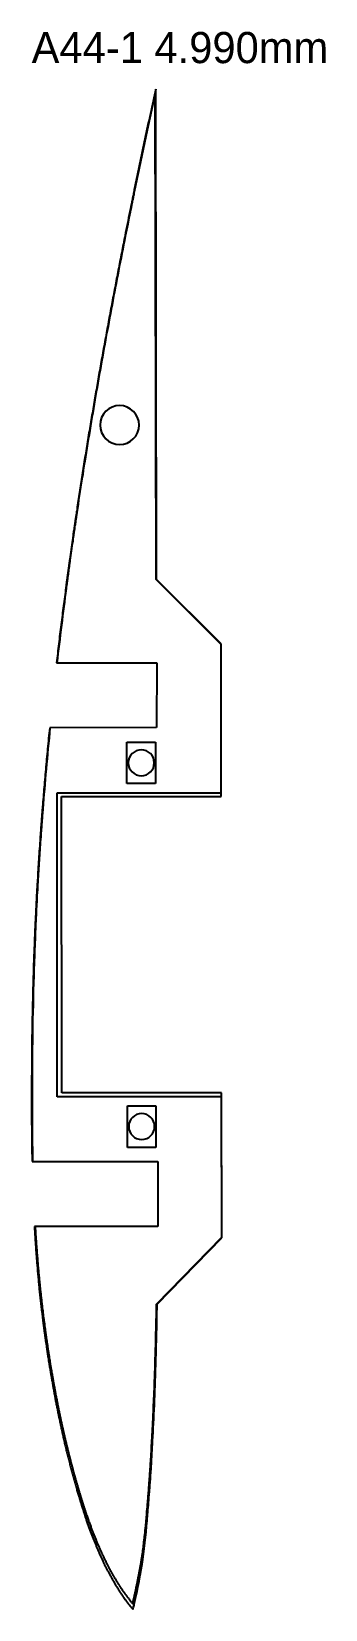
# Model space of a CAD drawing. Header units: millimetres. Extents: x 0 to 1220, y 0 to 2440.
# Drawn here: x 265.3 to 287.9, y 910 to 1031.5 of the extents above; entities that cross this region are included whole.
import ezdxf

# ---------------------------------------------------------------- set-up
doc = ezdxf.new("R2010")
doc.units = ezdxf.units.MM
for name, color, linetype in [('CUT', 1, 'Continuous'), ('LABELS_NONCUT', 3, 'Continuous'), ('SANDING_GUIDE_NONCUT', 5, 'Continuous')]:
    doc.layers.add(name, color=color, linetype=linetype)

msp = doc.modelspace()

# ---------------------------------------------------------------- texts
at = {"layer": 'LABELS_NONCUT'}
msp.add_text('A44-1 4.990mm', height=2.4, dxfattribs=at).set_placement((265.26, 1029.03))

# ---------------------------------------------------------------- linework, layer by layer
at = {"layer": 'CUT'}
for p, q in [((274.88, 989.28, 0), (274.82, 1027.03, 0)), ((279.84, 984.33, 0), (274.88, 989.28, 0)), ((279.85, 984.33, 0), (279.84, 984.33, 0)), ((279.86, 972.87, 0), (279.85, 984.33, 0)), ((267.18, 982.87, 0), (274.89, 982.88, 0)), ((274.89, 982.88, 0), (274.88, 977.88, 0)), ((274.88, 977.88, 0), (266.65, 977.87, 0)), ((272.6, 973.57, 0), (272.6, 976.77, 0)), ((272.6, 976.77, 0), (274.8, 976.77, 0)), ((274.8, 976.77, 0), (274.8, 973.57, 0)), ((274.8, 973.57, 0), (272.6, 973.57, 0)), ((267.22, 949.47, 0), (267.22, 972.87, 0)), ((267.22, 972.87, 0), (279.86, 972.87, 0)), ((279.88, 949.47, 0), (267.22, 949.47, 0)), ((272.63, 945.57, 0), (272.63, 948.77, 0)), ((272.63, 948.77, 0), (274.83, 948.77, 0)), ((274.83, 948.77, 0), (274.83, 945.57, 0)), ((279.89, 938.6, 0), (279.88, 949.47, 0)), ((274.83, 945.57, 0), (272.63, 945.57, 0)), ((265.3, 944.47, 0), (274.97, 944.48, 0)), ((274.97, 944.48, 0), (274.98, 939.48, 0)), ((274.98, 939.48, 0), (265.48, 939.47, 0)), ((274.92, 933.5, 0), (279.89, 938.6, 0))]:
    msp.add_line(p, q, dxfattribs=at)
msp.add_ellipse((272.15, 1001.14, 0), major_axis=(1.47, -0.3), ratio=0.999725, start_param=0, end_param=0, dxfattribs=at)
for points, knots in [([(274.82, 1027.03, 0), (274.54, 1025.78, 0), (274.12, 1023.84, 0), (273.64, 1021.55, 0), (273.36, 1020.24, 0), (273.23, 1019.6, 0), (273.14, 1019.16, 0), (273.09, 1018.91, 0), (272.99, 1018.42, 0), (272.92, 1018.06, 0), (272.74, 1017.2, 0), (272.62, 1016.58, 0), (272.4, 1015.51, 0), (272.23, 1014.61, 0), (271.96, 1013.27, 0), (271.71, 1011.94, 0), (271.46, 1010.64, 0), (271.21, 1009.29, 0), (270.96, 1007.93, 0), (270.71, 1006.56, 0), (270.47, 1005.21, 0), (270.24, 1003.9, 0), (270.02, 1002.61, 0), (269.79, 1001.25, 0), (269.56, 999.88, 0), (269.34, 998.51, 0), (269.12, 997.15, 0), (268.92, 995.84, 0), (268.79, 994.98, 0), (268.73, 994.53, 0), (268.72, 994.52, 0), (268.72, 994.51, 0), (268.72, 994.5, 0), (268.72, 994.48, 0), (268.71, 994.44, 0), (268.71, 994.39, 0), (268.7, 994.33, 0), (268.69, 994.26, 0), (268.67, 994.13, 0), (268.65, 994.01, 0), (268.63, 993.89, 0), (268.6, 993.71, 0), (268.57, 993.49, 0), (268.54, 993.25, 0), (268.51, 993.06, 0), (268.48, 992.88, 0), (268.45, 992.63, 0), (268.39, 992.2, 0), (268.3, 991.58, 0), (268.21, 990.96, 0), (268.15, 990.53, 0), (268.12, 990.28, 0), (268.09, 990.1, 0), (268.07, 989.92, 0), (268.03, 989.67, 0), (268.01, 989.46, 0), (267.98, 989.28, 0), (267.96, 989.16, 0), (267.95, 989.04, 0), (267.93, 988.92, 0), (267.92, 988.85, 0), (267.92, 988.79, 0), (267.91, 988.74, 0), (267.9, 988.71, 0), (267.9, 988.68, 0), (267.9, 988.67, 0), (267.9, 988.66, 0), (267.9, 988.66, 0), (267.9, 988.65, 0), (267.84, 988.18, 0), (267.72, 987.26, 0), (267.53, 985.81, 0), (267.35, 984.34, 0), (267.24, 983.35, 0), (267.18, 982.87, 0)], [0, 0, 0, 0, 0.088348, 0.132521, 0.154608, 0.176695, 0.176695, 0.185075, 0.193454, 0.210212, 0.210212, 0.251918, 0.251918, 0.282314, 0.312709, 0.343105, 0.3735, 0.403896, 0.434292, 0.464687, 0.495083, 0.525478, 0.555874, 0.58627, 0.616665, 0.647061, 0.677456, 0.707852, 0.738248, 0.738248, 0.738376, 0.738504, 0.73876, 0.739272, 0.740296, 0.74132, 0.742344, 0.744392, 0.74644, 0.750536, 0.752584, 0.754632, 0.762824, 0.766921, 0.771017, 0.775113, 0.779209, 0.787401, 0.803786, 0.82017, 0.828363, 0.832459, 0.836555, 0.840651, 0.844747, 0.852939, 0.854988, 0.857036, 0.861132, 0.86318, 0.865228, 0.866252, 0.867276, 0.8683, 0.868812, 0.869068, 0.869196, 0.869324, 0.869324, 0.869324, 0.901993, 0.934662, 0.967331, 1, 1, 1, 1]), ([(266.65, 977.87, 0), (266.59, 977.33, 0), (266.49, 976.25, 0), (266.34, 974.66, 0), (266.21, 973.1, 0), (266.13, 972.1, 0), (266.09, 971.58, 0), (266.09, 971.58, 0), (266.08, 971.57, 0), (266.08, 971.56, 0), (266.08, 971.53, 0), (266.08, 971.49, 0), (266.07, 971.44, 0), (266.07, 971.38, 0), (266.06, 971.3, 0), (266.05, 971.17, 0), (266.04, 971.04, 0), (266.03, 970.9, 0), (266.02, 970.71, 0), (266, 970.47, 0), (265.98, 970.21, 0), (265.97, 970.01, 0), (265.95, 969.81, 0), (265.93, 969.54, 0), (265.9, 969.06, 0), (265.85, 968.38, 0), (265.8, 967.56, 0), (265.75, 966.75, 0), (265.71, 966.08, 0), (265.68, 965.55, 0), (265.66, 965.29, 0), (265.63, 964.67, 0), (265.6, 964.09, 0), (265.57, 963.37, 0), (265.55, 963, 0), (265.53, 962.63, 0), (265.51, 962.14, 0), (265.49, 961.7, 0), (265.48, 961.33, 0), (265.47, 961.17, 0), (265.47, 961.04, 0), (265.46, 960.92, 0), (265.45, 960.7, 0), (265.44, 960.38, 0), (265.43, 960.06, 0), (265.42, 959.81, 0), (265.41, 959.62, 0), (265.41, 959.47, 0), (265.41, 959.35, 0), (265.4, 959.3, 0), (265.4, 959.27, 0), (265.4, 959.25, 0), (265.38, 958.47, 0), (265.34, 956.93, 0), (265.29, 954.72, 0), (265.27, 952.41, 0), (265.26, 950.89, 0), (265.26, 949.71, 0), (265.25, 948.77, 0), (265.26, 947.89, 0), (265.27, 946.45, 0), (265.28, 945.45, 0), (265.3, 944.47, 0)], [0, 0, 0, 0, 0.04775, 0.095499, 0.143249, 0.190999, 0.190999, 0.191372, 0.191372, 0.191745, 0.192491, 0.193983, 0.195475, 0.196968, 0.199952, 0.202936, 0.208905, 0.211889, 0.214874, 0.226811, 0.23278, 0.238749, 0.244717, 0.250686, 0.262623, 0.286498, 0.310373, 0.334248, 0.358123, 0.37006, 0.381998, 0.381998, 0.426436, 0.437546, 0.448655, 0.459765, 0.470875, 0.493094, 0.498649, 0.504203, 0.506981, 0.509758, 0.515313, 0.526423, 0.537532, 0.543087, 0.548642, 0.554197, 0.556974, 0.558363, 0.559057, 0.559751, 0.559751, 0.628372, 0.696993, 0.765614, 0.834235, 0.834235, 0.873274, 0.912314, 0.912314, 1, 1, 1, 1]), ([(265.48, 939.47, 0), (265.48, 939.4, 0), (265.49, 939.26, 0), (265.5, 939.04, 0), (265.52, 938.83, 0), (265.53, 938.62, 0), (265.54, 938.4, 0), (265.56, 938.19, 0), (265.57, 937.97, 0), (265.59, 937.76, 0), (265.6, 937.54, 0), (265.62, 937.32, 0), (265.63, 937.11, 0), (265.65, 936.89, 0), (265.67, 936.67, 0), (265.69, 936.45, 0), (265.71, 936.23, 0), (265.72, 936.09, 0), (265.73, 935.94, 0), (265.74, 935.79, 0), (265.77, 935.56, 0), (265.79, 935.33, 0), (265.81, 935.1, 0), (265.83, 934.87, 0), (265.85, 934.64, 0), (265.88, 934.41, 0), (265.9, 934.18, 0), (265.93, 933.96, 0), (265.95, 933.73, 0), (265.98, 933.5, 0), (266, 933.27, 0), (266.03, 933.04, 0), (266.06, 932.81, 0), (266.09, 932.59, 0), (266.1, 932.44, 0), (266.13, 932.26, 0), (266.15, 932.08, 0), (266.18, 931.81, 0), (266.22, 931.54, 0), (266.25, 931.31, 0), (266.28, 931.13, 0), (266.3, 930.95, 0), (266.33, 930.73, 0), (266.37, 930.46, 0), (266.4, 930.29, 0), (266.42, 930.14, 0), (266.44, 930.02, 0), (266.46, 929.84, 0), (266.49, 929.66, 0), (266.52, 929.48, 0), (266.55, 929.3, 0), (266.57, 929.13, 0), (266.6, 928.95, 0), (266.63, 928.77, 0), (266.66, 928.6, 0), (266.69, 928.42, 0), (266.72, 928.25, 0), (266.75, 928.08, 0), (266.78, 927.9, 0), (266.81, 927.73, 0), (266.84, 927.56, 0), (266.87, 927.39, 0), (266.9, 927.22, 0), (266.93, 927.05, 0), (266.96, 926.89, 0), (266.99, 926.72, 0), (267.02, 926.55, 0), (267.05, 926.39, 0), (267.08, 926.22, 0), (267.11, 926.06, 0), (267.14, 925.89, 0), (267.18, 925.73, 0), (267.21, 925.57, 0), (267.24, 925.41, 0), (267.27, 925.25, 0), (267.3, 925.09, 0), (267.34, 924.93, 0), (267.36, 924.82, 0), (267.37, 924.75, 0), (267.39, 924.69, 0), (267.41, 924.59, 0), (267.44, 924.45, 0), (267.47, 924.29, 0), (267.51, 924.12, 0), (267.54, 923.96, 0), (267.57, 923.81, 0), (267.6, 923.7, 0), (267.62, 923.58, 0), (267.66, 923.44, 0), (267.7, 923.26, 0), (267.74, 923.08, 0), (267.78, 922.9, 0), (267.82, 922.72, 0), (267.87, 922.54, 0), (267.91, 922.36, 0), (267.95, 922.18, 0), (268, 921.99, 0), (268.05, 921.81, 0), (268.09, 921.62, 0), (268.14, 921.44, 0), (268.19, 921.25, 0), (268.23, 921.07, 0), (268.28, 920.89, 0), (268.33, 920.7, 0), (268.38, 920.52, 0), (268.43, 920.34, 0), (268.47, 920.19, 0), (268.5, 920.07, 0), (268.54, 919.95, 0), (268.58, 919.8, 0), (268.63, 919.62, 0), (268.68, 919.45, 0), (268.73, 919.27, 0), (268.76, 919.16, 0), (268.79, 919.05, 0), (268.82, 918.95, 0), (268.86, 918.82, 0), (268.89, 918.72, 0), (268.92, 918.63, 0), (268.94, 918.55, 0), (268.96, 918.49, 0), (268.97, 918.47, 0), (268.97, 918.45, 0), (268.98, 918.43, 0), (268.98, 918.41, 0), (268.99, 918.39, 0), (269, 918.35, 0), (269.02, 918.29, 0), (269.04, 918.21, 0), (269.06, 918.16, 0), (269.08, 918.11, 0), (269.09, 918.08, 0), (269.09, 918.06, 0), (269.09, 918.05, 0), (269.1, 918.03, 0), (269.11, 918.01, 0), (269.11, 918, 0), (269.11, 917.99, 0), (269.12, 917.98, 0), (269.12, 917.98, 0), (269.12, 917.97, 0), (269.12, 917.97, 0), (269.12, 917.96, 0), (269.13, 917.95, 0), (269.14, 917.89, 0), (269.18, 917.79, 0), (269.21, 917.68, 0), (269.23, 917.61, 0), (269.25, 917.57, 0), (269.25, 917.55, 0), (269.26, 917.53, 0), (269.27, 917.51, 0), (269.27, 917.49, 0), (269.28, 917.47, 0), (269.28, 917.46, 0), (269.29, 917.44, 0), (269.3, 917.42, 0), (269.3, 917.4, 0), (269.31, 917.37, 0), (269.31, 917.36, 0), (269.32, 917.34, 0), (269.32, 917.33, 0), (269.33, 917.32, 0), (269.33, 917.31, 0), (269.33, 917.3, 0), (269.34, 917.29, 0), (269.34, 917.27, 0), (269.35, 917.25, 0), (269.35, 917.24, 0), (269.35, 917.24, 0), (269.35, 917.24, 0), (269.36, 917.23, 0), (269.36, 917.22, 0), (269.36, 917.21, 0), (269.37, 917.2, 0), (269.37, 917.19, 0), (269.37, 917.19, 0), (269.37, 917.18, 0), (269.37, 917.18, 0), (269.37, 917.17, 0), (269.37, 917.17, 0), (269.38, 917.17, 0), (269.38, 917.16, 0), (269.38, 917.16, 0), (269.38, 917.15, 0), (269.38, 917.15, 0), (269.38, 917.15, 0), (269.38, 917.14, 0), (269.38, 917.14, 0), (269.38, 917.14, 0), (269.38, 917.14, 0), (269.39, 917.14, 0), (269.39, 917.14, 0), (269.39, 917.14, 0), (269.39, 917.14, 0), (269.39, 917.13, 0), (269.39, 917.13, 0), (269.39, 917.13, 0), (269.39, 917.13, 0), (269.39, 917.13, 0), (269.39, 917.13, 0), (269.39, 917.13, 0), (269.39, 917.13, 0), (269.39, 917.13, 0), (269.39, 917.13, 0), (269.39, 917.13, 0), (269.4, 917.09, 0), (269.43, 917.01, 0), (269.44, 916.96, 0), (269.48, 916.85, 0), (269.53, 916.71, 0), (269.6, 916.52, 0), (269.7, 916.24, 0), (269.8, 915.97, 0), (269.88, 915.75, 0), (269.95, 915.58, 0), (270.02, 915.41, 0), (270.1, 915.21, 0), (270.19, 914.97, 0), (270.29, 914.74, 0), (270.38, 914.52, 0), (270.47, 914.31, 0), (270.57, 914.1, 0), (270.66, 913.9, 0), (270.75, 913.71, 0), (270.83, 913.53, 0), (270.92, 913.35, 0), (270.98, 913.24, 0), (271.02, 913.14, 0), (271.06, 913.07, 0), (271.11, 912.97, 0), (271.17, 912.86, 0), (271.22, 912.76, 0), (271.27, 912.67, 0), (271.33, 912.57, 0), (271.38, 912.48, 0), (271.41, 912.41, 0), (271.45, 912.35, 0), (271.49, 912.28, 0), (271.55, 912.17, 0), (271.61, 912.07, 0), (271.67, 911.97, 0), (271.72, 911.88, 0), (271.78, 911.78, 0), (271.84, 911.69, 0), (271.9, 911.6, 0), (271.95, 911.51, 0), (272.01, 911.42, 0), (272.06, 911.33, 0), (272.12, 911.25, 0), (272.18, 911.16, 0), (272.23, 911.08, 0), (272.29, 911, 0), (272.33, 910.94, 0), (272.38, 910.87, 0), (272.45, 910.77, 0), (272.58, 910.59, 0), (272.74, 910.39, 0), (272.85, 910.25, 0), (272.96, 910.12, 0), (273.01, 910.06, 0), (273.06, 910, 0)], [0, 0, 0, 0, 0.007042, 0.014084, 0.021126, 0.028168, 0.03521, 0.042252, 0.049294, 0.056336, 0.063378, 0.07042, 0.077462, 0.084504, 0.091546, 0.098588, 0.10563, 0.112672, 0.112672, 0.120018, 0.127363, 0.134708, 0.142053, 0.149398, 0.156744, 0.164089, 0.171434, 0.178779, 0.186124, 0.19347, 0.200815, 0.20816, 0.215505, 0.222851, 0.230196, 0.230196, 0.238503, 0.24681, 0.255117, 0.263424, 0.267577, 0.271731, 0.280038, 0.288345, 0.296652, 0.296652, 0.302358, 0.308064, 0.31377, 0.319476, 0.325182, 0.330888, 0.336594, 0.3423, 0.348006, 0.353712, 0.359418, 0.365124, 0.37083, 0.376536, 0.382242, 0.387948, 0.393654, 0.39936, 0.405066, 0.410772, 0.416478, 0.422184, 0.42789, 0.433596, 0.439302, 0.445008, 0.450714, 0.45642, 0.462126, 0.467832, 0.473538, 0.479244, 0.479244, 0.482127, 0.485009, 0.490773, 0.496538, 0.502302, 0.508067, 0.513831, 0.516713, 0.519596, 0.52536, 0.531125, 0.536889, 0.542653, 0.548418, 0.554182, 0.559947, 0.565711, 0.571476, 0.57724, 0.583005, 0.588769, 0.594534, 0.600298, 0.606063, 0.611827, 0.617592, 0.623356, 0.62912, 0.632003, 0.634885, 0.640649, 0.646414, 0.652178, 0.657943, 0.663707, 0.663707, 0.668811, 0.673914, 0.676466, 0.679018, 0.684121, 0.684759, 0.685397, 0.686035, 0.686673, 0.687311, 0.687949, 0.689225, 0.691777, 0.694328, 0.69688, 0.698156, 0.699432, 0.699751, 0.70007, 0.700708, 0.701984, 0.702303, 0.702462, 0.702622, 0.702941, 0.7031, 0.70326, 0.703579, 0.703898, 0.704536, 0.709639, 0.714743, 0.717294, 0.717932, 0.71857, 0.719846, 0.720484, 0.721122, 0.72176, 0.722398, 0.723036, 0.723674, 0.72495, 0.725588, 0.726226, 0.726864, 0.727502, 0.727821, 0.72798, 0.728139, 0.728777, 0.730053, 0.730691, 0.730771, 0.730851, 0.73101, 0.73117, 0.731329, 0.731967, 0.732605, 0.732765, 0.732924, 0.733243, 0.733323, 0.733403, 0.733562, 0.733721, 0.733881, 0.73404, 0.7342, 0.734519, 0.734599, 0.734639, 0.734658, 0.734678, 0.734758, 0.734838, 0.734997, 0.735007, 0.735017, 0.735037, 0.735077, 0.735117, 0.735122, 0.735127, 0.735132, 0.735137, 0.735147, 0.735152, 0.735157, 0.735157, 0.735157, 0.74026, 0.742812, 0.745364, 0.745364, 0.751836, 0.758309, 0.764781, 0.771254, 0.77449, 0.777726, 0.784199, 0.790671, 0.797144, 0.803616, 0.810089, 0.816561, 0.823034, 0.829506, 0.835979, 0.842451, 0.848924, 0.848924, 0.853125, 0.857326, 0.861527, 0.865728, 0.869929, 0.87413, 0.878331, 0.882532, 0.882532, 0.887508, 0.892484, 0.89746, 0.902436, 0.907412, 0.912389, 0.917365, 0.922341, 0.927317, 0.932293, 0.937269, 0.942245, 0.947221, 0.952197, 0.957173, 0.962149, 0.962149, 0.970051, 0.977954, 0.985856, 0.993759, 0.993759, 1, 1, 1, 1]), ([(273.06, 910, 0), (273.07, 910.05, 0), (273.09, 910.11, 0), (273.13, 910.28, 0), (273.15, 910.39, 0), (273.39, 911.41, 0), (273.69, 912.94, 0), (273.98, 914.96, 0), (274.09, 916.11, 0), (274.22, 917.74, 0), (274.28, 918.42, 0), (274.34, 919.24, 0), (274.37, 919.64, 0), (274.4, 920.02, 0), (274.43, 920.46, 0), (274.46, 920.89, 0), (274.5, 921.65, 0), (274.58, 923.05, 0), (274.7, 925.32, 0), (274.77, 927.35, 0), (274.81, 928.59, 0), (274.82, 928.92, 0), (274.84, 929.8, 0), (274.86, 930.46, 0), (274.89, 931.77, 0), (274.91, 932.67, 0), (274.92, 933.5, 0)], [0, 0, 0, 0, 0.011363, 0.011363, 0.029779, 0.029779, 0.163726, 0.163726, 0.328122, 0.328122, 0.388007, 0.402978, 0.417949, 0.43292, 0.447891, 0.477833, 0.507776, 0.56766, 0.687429, 0.807198, 0.807198, 0.832433, 0.84505, 0.908135, 0.908135, 1, 1, 1, 1])]:
    msp.add_open_spline(points, degree=3, knots=knots, dxfattribs=at)
at = {"layer": 'SANDING_GUIDE_NONCUT'}
for points in [[(274.78, 1026.71), (274.57, 1025.78), (274.37, 1024.83), (274.16, 1023.86), (273.95, 1022.89), (273.85, 1022.41), (273.74, 1021.92), (273.64, 1021.43), (273.54, 1020.94), (273.49, 1020.7), (273.44, 1020.46), (273.39, 1020.22), (273.34, 1019.97), (273.29, 1019.73), (273.24, 1019.49), (273.19, 1019.25), (273.14, 1019.01), (273.12, 1018.92), (273.1, 1018.83), (273.08, 1018.74), (273.07, 1018.65), (273.05, 1018.56), (273.03, 1018.47), (273.01, 1018.38), (272.99, 1018.29), (272.95, 1018.1), (272.92, 1017.92), (272.88, 1017.74), (272.84, 1017.56), (272.75, 1017.1), (272.66, 1016.64), (272.57, 1016.18), (272.47, 1015.72), (272.41, 1015.38), (272.34, 1015.05), (272.27, 1014.71), (272.21, 1014.38), (272.14, 1014.04), (272.08, 1013.71), (272.01, 1013.38), (271.95, 1013.05), (271.89, 1012.72), (271.82, 1012.39), (271.76, 1012.06), (271.7, 1011.73), (271.63, 1011.41), (271.57, 1011.08), (271.51, 1010.75), (271.45, 1010.42), (271.39, 1010.09), (271.32, 1009.76), (271.26, 1009.43), (271.2, 1009.09), (271.14, 1008.75), (271.08, 1008.41), (271.01, 1008.08), (270.95, 1007.74), (270.89, 1007.4), (270.83, 1007.06), (270.77, 1006.72), (270.71, 1006.39), (270.65, 1006.05), (270.59, 1005.71), (270.53, 1005.38), (270.47, 1005.05), (270.41, 1004.72), (270.35, 1004.39), (270.3, 1004.07), (270.24, 1003.74), (270.18, 1003.42), (270.13, 1003.1), (270.07, 1002.77), (270.02, 1002.44), (269.96, 1002.11), (269.9, 1001.78), (269.85, 1001.44), (269.79, 1001.1), (269.74, 1000.76), (269.68, 1000.42), (269.62, 1000.08), (269.57, 999.74), (269.51, 999.4), (269.46, 999.06), (269.4, 998.72), (269.35, 998.38), (269.29, 998.04), (269.24, 997.71), (269.19, 997.37), (269.13, 997.04), (269.08, 996.71), (269.03, 996.38), (268.98, 996.06), (268.93, 995.73), (268.88, 995.41), (268.83, 995.08), (268.79, 994.76), (268.74, 994.43), (268.74, 994.42), (268.74, 994.42), (268.73, 994.42), (268.73, 994.42), (268.73, 994.42), (268.73, 994.42), (268.73, 994.42), (268.73, 994.41), (268.73, 994.41), (268.73, 994.41), (268.73, 994.41), (268.73, 994.4), (268.73, 994.4), (268.73, 994.39), (268.73, 994.39), (268.73, 994.38), (268.73, 994.37), (268.73, 994.36), (268.72, 994.35), (268.72, 994.34), (268.72, 994.32), (268.72, 994.31), (268.72, 994.3), (268.72, 994.29), (268.71, 994.28), (268.71, 994.27), (268.71, 994.26), (268.71, 994.25), (268.71, 994.22), (268.7, 994.2), (268.7, 994.18), (268.7, 994.16), (268.69, 994.13), (268.69, 994.11), (268.69, 994.09), (268.68, 994.07), (268.68, 994.02), (268.67, 993.98), (268.66, 993.93), (268.66, 993.88), (268.65, 993.86), (268.65, 993.84), (268.65, 993.82), (268.64, 993.79), (268.64, 993.77), (268.64, 993.75), (268.63, 993.73), (268.63, 993.7), (268.62, 993.61), (268.6, 993.52), (268.59, 993.43), (268.57, 993.34), (268.57, 993.29), (268.56, 993.25), (268.55, 993.2), (268.55, 993.15), (268.54, 993.11), (268.53, 993.06), (268.53, 993.02), (268.52, 992.97), (268.51, 992.93), (268.51, 992.88), (268.5, 992.83), (268.49, 992.79), (268.49, 992.74), (268.48, 992.7), (268.48, 992.65), (268.47, 992.6), (268.46, 992.51), (268.44, 992.42), (268.43, 992.33), (268.42, 992.23), (268.39, 992.05), (268.36, 991.87), (268.34, 991.68), (268.31, 991.5), (268.28, 991.31), (268.26, 991.13), (268.23, 990.94), (268.21, 990.76), (268.2, 990.67), (268.18, 990.58), (268.17, 990.49), (268.16, 990.39), (268.15, 990.35), (268.14, 990.3), (268.14, 990.26), (268.13, 990.21), (268.13, 990.17), (268.12, 990.12), (268.11, 990.07), (268.11, 990.03), (268.1, 989.98), (268.09, 989.94), (268.09, 989.89), (268.08, 989.85), (268.08, 989.8), (268.07, 989.76), (268.06, 989.71), (268.06, 989.67), (268.05, 989.57), (268.03, 989.48), (268.02, 989.39), (268.01, 989.3), (268.01, 989.28), (268, 989.26), (268, 989.24), (268, 989.21), (267.99, 989.19), (267.99, 989.17), (267.99, 989.15), (267.99, 989.12), (267.98, 989.08), (267.97, 989.04), (267.97, 988.99), (267.96, 988.95), (267.96, 988.92), (267.96, 988.9), (267.95, 988.88), (267.95, 988.86), (267.95, 988.83), (267.94, 988.81), (267.94, 988.79), (267.94, 988.77), (267.94, 988.76), (267.93, 988.75), (267.93, 988.73), (267.93, 988.72), (267.93, 988.71), (267.93, 988.7), (267.93, 988.69), (267.93, 988.68), (267.92, 988.67), (267.92, 988.66), (267.92, 988.65), (267.92, 988.63), (267.92, 988.63), (267.92, 988.62), (267.92, 988.62), (267.92, 988.61), (267.92, 988.61), (267.92, 988.61), (267.92, 988.6), (267.92, 988.6), (267.92, 988.6), (267.92, 988.6), (267.92, 988.6), (267.92, 988.6), (267.91, 988.59), (267.91, 988.59), (267.91, 988.59), (267.91, 988.59), (267.87, 988.24), (267.82, 987.89), (267.78, 987.55), (267.73, 987.2), (267.69, 986.84), (267.64, 986.48), (267.6, 986.12), (267.55, 985.76), (267.51, 985.4), (267.46, 985.03), (267.42, 984.67), (267.38, 984.3), (267.33, 983.94), (267.29, 983.58), (267.25, 983.22), (267.21, 982.87)], [(274.84, 989.28), (274.78, 1026.71)], [(273.5, 1000.87), (273.53, 1001.17), (273.5, 1001.46), (273.42, 1001.74), (273.28, 1001.99), (273.1, 1002.22), (272.88, 1002.4), (272.62, 1002.55), (272.33, 1002.64), (272.03, 1002.67), (271.74, 1002.64), (271.46, 1002.55), (271.2, 1002.42), (270.98, 1002.24), (270.79, 1002.01), (270.65, 1001.76), (270.56, 1001.47), (270.53, 1001.16), (270.56, 1000.87), (270.65, 1000.59), (270.78, 1000.34), (270.96, 1000.11), (271.18, 999.93), (271.44, 999.79), (271.73, 999.7), (272.03, 999.67), (272.33, 999.7), (272.61, 999.78), (272.86, 999.92), (273.08, 1000.1), (273.27, 1000.32), (273.41, 1000.58), (273.5, 1000.87)], [(279.8, 984.33), (274.84, 989.28)], [(279.85, 984.33), (279.8, 984.33)], [(279.86, 972.58), (279.85, 984.33)], [(267.21, 982.87), (274.89, 982.88)], [(274.89, 982.88), (274.88, 977.88)], [(266.67, 977.87), (266.63, 977.47), (266.6, 977.07), (266.56, 976.67), (266.52, 976.27), (266.48, 975.87), (266.45, 975.48), (266.41, 975.09), (266.37, 974.69), (266.34, 974.3), (266.31, 973.92), (266.27, 973.53), (266.24, 973.15), (266.21, 972.77), (266.18, 972.39), (266.15, 972.02), (266.12, 971.64), (266.12, 971.63), (266.12, 971.63), (266.12, 971.63), (266.12, 971.62), (266.12, 971.62), (266.12, 971.62), (266.12, 971.61), (266.12, 971.61), (266.12, 971.61), (266.12, 971.6), (266.12, 971.59), (266.11, 971.59), (266.11, 971.58), (266.11, 971.56), (266.11, 971.55), (266.11, 971.54), (266.11, 971.53), (266.11, 971.52), (266.11, 971.5), (266.11, 971.49), (266.11, 971.48), (266.11, 971.47), (266.1, 971.46), (266.1, 971.44), (266.1, 971.42), (266.1, 971.4), (266.1, 971.37), (266.1, 971.35), (266.09, 971.32), (266.09, 971.3), (266.09, 971.27), (266.09, 971.25), (266.08, 971.2), (266.08, 971.15), (266.08, 971.1), (266.07, 971.05), (266.07, 971.03), (266.07, 971.01), (266.07, 970.98), (266.07, 970.96), (266.06, 970.93), (266.06, 970.91), (266.06, 970.88), (266.06, 970.86), (266.05, 970.76), (266.04, 970.66), (266.04, 970.56), (266.03, 970.46), (266.03, 970.41), (266.02, 970.36), (266.02, 970.31), (266.01, 970.27), (266.01, 970.22), (266.01, 970.17), (266, 970.12), (266, 970.07), (266, 970.02), (265.99, 969.97), (265.99, 969.92), (265.99, 969.87), (265.98, 969.82), (265.98, 969.76), (265.97, 969.71), (265.97, 969.66), (265.96, 969.56), (265.96, 969.46), (265.95, 969.36), (265.94, 969.26), (265.93, 969.06), (265.91, 968.86), (265.9, 968.65), (265.89, 968.45), (265.87, 968.25), (265.86, 968.04), (265.85, 967.84), (265.83, 967.64), (265.82, 967.44), (265.81, 967.23), (265.8, 967.03), (265.78, 966.83), (265.77, 966.63), (265.76, 966.43), (265.75, 966.23), (265.74, 966.03), (265.73, 965.93), (265.72, 965.84), (265.72, 965.74), (265.71, 965.64), (265.71, 965.54), (265.7, 965.44), (265.7, 965.35), (265.69, 965.25), (265.67, 964.89), (265.65, 964.54), (265.64, 964.18), (265.62, 963.83), (265.61, 963.74), (265.61, 963.65), (265.61, 963.56), (265.6, 963.47), (265.6, 963.38), (265.59, 963.29), (265.59, 963.2), (265.59, 963.11), (265.58, 963.02), (265.58, 962.92), (265.57, 962.83), (265.57, 962.74), (265.56, 962.65), (265.56, 962.56), (265.56, 962.47), (265.55, 962.37), (265.54, 962.19), (265.54, 962), (265.53, 961.82), (265.52, 961.63), (265.52, 961.58), (265.52, 961.54), (265.52, 961.49), (265.51, 961.44), (265.51, 961.4), (265.51, 961.35), (265.51, 961.3), (265.51, 961.25), (265.51, 961.23), (265.51, 961.21), (265.5, 961.18), (265.5, 961.16), (265.5, 961.14), (265.5, 961.11), (265.5, 961.09), (265.5, 961.07), (265.5, 961.02), (265.5, 960.97), (265.49, 960.93), (265.49, 960.88), (265.49, 960.79), (265.49, 960.69), (265.48, 960.6), (265.48, 960.5), (265.48, 960.41), (265.47, 960.31), (265.47, 960.22), (265.47, 960.13), (265.46, 960.08), (265.46, 960.03), (265.46, 959.99), (265.46, 959.94), (265.46, 959.89), (265.46, 959.84), (265.45, 959.8), (265.45, 959.75), (265.45, 959.7), (265.45, 959.66), (265.45, 959.61), (265.45, 959.56), (265.45, 959.54), (265.45, 959.52), (265.44, 959.49), (265.44, 959.47), (265.44, 959.46), (265.44, 959.44), (265.44, 959.43), (265.44, 959.42), (265.44, 959.42), (265.44, 959.41), (265.44, 959.4), (265.44, 959.4), (265.44, 959.39), (265.44, 959.39), (265.44, 959.38), (265.44, 959.37), (265.42, 958.8), (265.41, 958.22), (265.39, 957.65), (265.38, 957.09), (265.37, 956.53), (265.35, 955.98), (265.34, 955.42), (265.34, 954.86), (265.33, 954.3), (265.32, 953.73), (265.31, 953.16), (265.31, 952.59), (265.3, 952.02), (265.3, 951.45), (265.3, 950.89), (265.3, 950.33), (265.3, 950), (265.3, 949.67), (265.29, 949.32), (265.3, 948.98), (265.3, 948.65), (265.3, 948.32), (265.3, 947.99), (265.3, 947.66), (265.31, 946.86), (265.31, 946.06), (265.33, 945.26), (265.34, 944.47)], [(274.88, 977.88), (266.67, 977.87)], [(273.7, 976.17), (273.5, 976.15), (273.32, 976.1), (273.15, 976), (273, 975.88), (272.88, 975.73), (272.78, 975.56), (272.72, 975.38), (272.7, 975.17), (272.72, 974.97), (272.78, 974.78), (272.88, 974.62), (273, 974.47), (273.15, 974.34), (273.32, 974.25), (273.5, 974.19), (273.7, 974.17), (273.91, 974.19), (274.09, 974.25), (274.26, 974.34), (274.41, 974.47), (274.53, 974.62), (274.63, 974.78), (274.68, 974.97), (274.7, 975.17), (274.68, 975.38), (274.63, 975.56), (274.53, 975.73), (274.41, 975.88), (274.26, 976), (274.09, 976.1), (273.91, 976.15), (273.7, 976.17)], [(267.56, 972.57), (279.86, 972.58)], [(267.58, 949.77), (267.56, 972.57)], [(279.88, 949.78), (267.58, 949.77)], [(279.89, 938.63), (279.88, 949.78)], [(273.73, 948.17), (273.53, 948.15), (273.34, 948.1), (273.17, 948), (273.02, 947.88), (272.9, 947.73), (272.81, 947.56), (272.75, 947.38), (272.73, 947.17), (272.75, 946.97), (272.81, 946.78), (272.9, 946.62), (273.02, 946.47), (273.17, 946.34), (273.34, 946.25), (273.53, 946.19), (273.73, 946.17), (273.93, 946.19), (274.12, 946.25), (274.29, 946.34), (274.43, 946.47), (274.56, 946.62), (274.65, 946.78), (274.71, 946.97), (274.73, 947.17), (274.71, 947.38), (274.65, 947.56), (274.56, 947.73), (274.43, 947.88), (274.29, 948), (274.12, 948.1), (273.93, 948.15), (273.73, 948.17)], [(265.34, 944.47), (274.97, 944.48)], [(274.97, 944.48), (274.98, 939.48)], [(274.98, 939.48), (265.53, 939.47)], [(265.53, 939.47), (265.53, 939.43), (265.54, 939.39), (265.54, 939.35), (265.54, 939.31), (265.54, 939.25), (265.55, 939.2), (265.55, 939.15), (265.55, 939.09), (265.56, 939.04), (265.56, 938.99), (265.56, 938.94), (265.57, 938.88), (265.57, 938.83), (265.57, 938.78), (265.58, 938.72), (265.58, 938.67), (265.58, 938.62), (265.59, 938.56), (265.59, 938.51), (265.59, 938.46), (265.6, 938.4), (265.6, 938.35), (265.61, 938.3), (265.61, 938.24), (265.61, 938.19), (265.62, 938.13), (265.62, 938.08), (265.62, 938.03), (265.63, 937.97), (265.63, 937.92), (265.64, 937.87), (265.64, 937.81), (265.64, 937.76), (265.65, 937.7), (265.65, 937.65), (265.66, 937.6), (265.66, 937.54), (265.66, 937.49), (265.67, 937.43), (265.67, 937.38), (265.68, 937.33), (265.68, 937.27), (265.68, 937.22), (265.69, 937.16), (265.69, 937.11), (265.7, 937.06), (265.7, 937), (265.71, 936.95), (265.71, 936.89), (265.71, 936.84), (265.72, 936.79), (265.72, 936.73), (265.73, 936.68), (265.73, 936.62), (265.74, 936.57), (265.74, 936.51), (265.75, 936.46), (265.75, 936.41), (265.76, 936.35), (265.76, 936.3), (265.77, 936.24), (265.77, 936.18), (265.78, 936.13), (265.78, 936.07), (265.79, 936.01), (265.79, 935.96), (265.8, 935.9), (265.8, 935.84), (265.81, 935.79), (265.81, 935.73), (265.82, 935.67), (265.82, 935.62), (265.83, 935.56), (265.83, 935.5), (265.84, 935.45), (265.84, 935.39), (265.85, 935.33), (265.86, 935.27), (265.86, 935.22), (265.87, 935.16), (265.87, 935.1), (265.88, 935.05), (265.88, 934.99), (265.89, 934.93), (265.9, 934.88), (265.9, 934.82), (265.91, 934.76), (265.91, 934.71), (265.92, 934.65), (265.93, 934.59), (265.93, 934.54), (265.94, 934.48), (265.94, 934.42), (265.95, 934.36), (265.96, 934.31), (265.96, 934.25), (265.97, 934.19), (265.97, 934.14), (265.98, 934.08), (265.99, 934.02), (265.99, 933.97), (266, 933.91), (266.01, 933.85), (266.01, 933.8), (266.02, 933.74), (266.02, 933.68), (266.03, 933.63), (266.04, 933.57), (266.04, 933.51), (266.05, 933.46), (266.06, 933.4), (266.06, 933.34), (266.07, 933.29), (266.08, 933.23), (266.08, 933.17), (266.09, 933.12), (266.1, 933.06), (266.11, 933), (266.11, 932.95), (266.12, 932.89), (266.13, 932.84), (266.13, 932.78), (266.14, 932.72), (266.15, 932.66), (266.16, 932.59), (266.16, 932.53), (266.17, 932.46), (266.18, 932.39), (266.19, 932.32), (266.2, 932.25), (266.21, 932.19), (266.22, 932.12), (266.23, 932.05), (266.24, 931.98), (266.24, 931.92), (266.25, 931.85), (266.26, 931.78), (266.27, 931.71), (266.28, 931.65), (266.29, 931.58), (266.29, 931.55), (266.3, 931.51), (266.3, 931.48), (266.31, 931.45), (266.31, 931.41), (266.32, 931.38), (266.32, 931.35), (266.33, 931.31), (266.34, 931.25), (266.35, 931.18), (266.35, 931.11), (266.36, 931.05), (266.37, 930.98), (266.38, 930.92), (266.39, 930.85), (266.4, 930.78), (266.41, 930.72), (266.42, 930.65), (266.43, 930.59), (266.44, 930.52), (266.45, 930.48), (266.45, 930.43), (266.46, 930.39), (266.47, 930.34), (266.47, 930.3), (266.48, 930.25), (266.49, 930.21), (266.49, 930.16), (266.5, 930.12), (266.51, 930.07), (266.51, 930.03), (266.52, 929.98), (266.53, 929.94), (266.53, 929.9), (266.54, 929.85), (266.55, 929.81), (266.56, 929.76), (266.56, 929.72), (266.57, 929.67), (266.58, 929.63), (266.58, 929.59), (266.59, 929.54), (266.6, 929.5), (266.6, 929.45), (266.61, 929.41), (266.62, 929.37), (266.62, 929.32), (266.63, 929.28), (266.64, 929.23), (266.65, 929.19), (266.65, 929.15), (266.66, 929.1), (266.67, 929.06), (266.67, 929.02), (266.68, 928.97), (266.69, 928.93), (266.7, 928.89), (266.7, 928.84), (266.71, 928.8), (266.72, 928.76), (266.72, 928.71), (266.73, 928.67), (266.74, 928.63), (266.75, 928.58), (266.75, 928.54), (266.76, 928.5), (266.77, 928.45), (266.78, 928.41), (266.78, 928.37), (266.79, 928.33), (266.8, 928.28), (266.8, 928.24), (266.81, 928.2), (266.82, 928.16), (266.83, 928.11), (266.83, 928.07), (266.84, 928.03), (266.85, 927.99), (266.86, 927.94), (266.86, 927.9), (266.87, 927.86), (266.88, 927.82), (266.89, 927.77), (266.89, 927.73), (266.9, 927.69), (266.91, 927.65), (266.92, 927.61), (266.92, 927.56), (266.93, 927.52), (266.94, 927.48), (266.95, 927.44), (266.95, 927.4), (266.96, 927.35), (266.97, 927.31), (266.98, 927.27), (266.98, 927.23), (266.99, 927.19), (267, 927.15), (267.01, 927.1), (267.01, 927.06), (267.02, 927.02), (267.03, 926.98), (267.04, 926.94), (267.04, 926.9), (267.05, 926.86), (267.06, 926.81), (267.07, 926.77), (267.08, 926.73), (267.08, 926.69), (267.09, 926.65), (267.1, 926.61), (267.11, 926.57), (267.11, 926.53), (267.12, 926.49), (267.13, 926.45), (267.14, 926.41), (267.15, 926.36), (267.15, 926.32), (267.16, 926.28), (267.17, 926.24), (267.18, 926.2), (267.19, 926.16), (267.19, 926.12), (267.2, 926.08), (267.21, 926.04), (267.22, 926), (267.22, 925.96), (267.23, 925.92), (267.24, 925.88), (267.25, 925.84), (267.26, 925.8), (267.26, 925.76), (267.27, 925.72), (267.28, 925.68), (267.29, 925.64), (267.3, 925.6), (267.3, 925.56), (267.31, 925.52), (267.32, 925.48), (267.33, 925.44), (267.34, 925.4), (267.34, 925.36), (267.35, 925.32), (267.36, 925.29), (267.37, 925.25), (267.38, 925.21), (267.38, 925.17), (267.39, 925.13), (267.4, 925.11), (267.4, 925.09), (267.41, 925.07), (267.41, 925.05), (267.41, 925.03), (267.42, 925.01), (267.42, 924.99), (267.43, 924.97), (267.43, 924.93), (267.44, 924.89), (267.45, 924.85), (267.46, 924.81), (267.47, 924.77), (267.48, 924.73), (267.48, 924.69), (267.49, 924.65), (267.5, 924.61), (267.51, 924.57), (267.52, 924.53), (267.53, 924.48), (267.54, 924.44), (267.55, 924.4), (267.56, 924.36), (267.57, 924.32), (267.57, 924.28), (267.58, 924.23), (267.59, 924.19), (267.6, 924.15), (267.61, 924.13), (267.61, 924.11), (267.62, 924.08), (267.62, 924.06), (267.63, 924.04), (267.63, 924.02), (267.64, 924), (267.64, 923.98), (267.65, 923.93), (267.66, 923.89), (267.67, 923.85), (267.68, 923.8), (267.69, 923.76), (267.7, 923.72), (267.71, 923.67), (267.72, 923.63), (267.73, 923.58), (267.74, 923.54), (267.75, 923.49), (267.76, 923.45), (267.77, 923.41), (267.78, 923.36), (267.79, 923.32), (267.8, 923.27), (267.81, 923.23), (267.82, 923.18), (267.83, 923.14), (267.84, 923.09), (267.85, 923.05), (267.86, 923), (267.88, 922.96), (267.89, 922.91), (267.9, 922.87), (267.91, 922.82), (267.92, 922.78), (267.93, 922.73), (267.94, 922.69), (267.95, 922.64), (267.96, 922.59), (267.97, 922.55), (267.99, 922.5), (268, 922.46), (268.01, 922.41), (268.02, 922.37), (268.03, 922.32), (268.04, 922.27), (268.05, 922.23), (268.06, 922.18), (268.08, 922.14), (268.09, 922.09), (268.1, 922.05), (268.11, 922), (268.12, 921.95), (268.13, 921.91), (268.15, 921.86), (268.16, 921.82), (268.17, 921.77), (268.18, 921.73), (268.19, 921.68), (268.2, 921.63), (268.22, 921.59), (268.23, 921.54), (268.24, 921.5), (268.25, 921.45), (268.26, 921.4), (268.28, 921.36), (268.29, 921.31), (268.3, 921.27), (268.31, 921.22), (268.32, 921.18), (268.34, 921.13), (268.35, 921.09), (268.36, 921.04), (268.37, 921), (268.38, 920.95), (268.4, 920.9), (268.41, 920.86), (268.42, 920.81), (268.43, 920.77), (268.44, 920.72), (268.46, 920.68), (268.47, 920.63), (268.48, 920.59), (268.49, 920.54), (268.5, 920.52), (268.51, 920.5), (268.51, 920.48), (268.52, 920.46), (268.52, 920.43), (268.53, 920.41), (268.54, 920.39), (268.54, 920.37), (268.56, 920.32), (268.57, 920.28), (268.58, 920.23), (268.59, 920.19), (268.61, 920.15), (268.62, 920.1), (268.63, 920.06), (268.64, 920.01), (268.65, 919.97), (268.67, 919.93), (268.68, 919.88), (268.69, 919.84), (268.7, 919.8), (268.72, 919.75), (268.73, 919.71), (268.74, 919.67), (268.75, 919.62), (268.77, 919.58), (268.78, 919.54), (268.79, 919.49), (268.8, 919.46), (268.81, 919.42), (268.82, 919.38), (268.84, 919.34), (268.85, 919.31), (268.86, 919.27), (268.87, 919.23), (268.88, 919.19), (268.89, 919.18), (268.89, 919.16), (268.9, 919.14), (268.9, 919.12), (268.91, 919.1), (268.91, 919.08), (268.92, 919.07), (268.92, 919.05), (268.93, 919.01), (268.95, 918.97), (268.96, 918.94), (268.97, 918.9), (268.97, 918.9), (268.97, 918.89), (268.97, 918.89), (268.97, 918.88), (268.97, 918.88), (268.98, 918.87), (268.98, 918.87), (268.98, 918.87), (268.98, 918.86), (268.98, 918.86), (268.98, 918.85), (268.98, 918.85), (268.99, 918.84), (268.99, 918.84), (268.99, 918.83), (268.99, 918.83), (268.99, 918.82), (268.99, 918.82), (268.99, 918.82), (269, 918.81), (269, 918.81), (269, 918.8), (269, 918.8), (269, 918.79), (269, 918.78), (269.01, 918.77), (269.01, 918.77), (269.01, 918.76), (269.02, 918.74), (269.02, 918.72), (269.03, 918.7), (269.03, 918.69), (269.04, 918.67), (269.04, 918.65), (269.05, 918.63), (269.06, 918.61), (269.06, 918.6), (269.07, 918.58), (269.07, 918.56), (269.08, 918.54), (269.08, 918.53), (269.08, 918.53), (269.09, 918.52), (269.09, 918.51), (269.09, 918.5), (269.09, 918.49), (269.1, 918.48), (269.1, 918.47), (269.1, 918.47), (269.1, 918.47), (269.1, 918.47), (269.1, 918.46), (269.1, 918.46), (269.1, 918.46), (269.1, 918.46), (269.1, 918.46), (269.11, 918.45), (269.11, 918.45), (269.11, 918.44), (269.11, 918.44), (269.11, 918.43), (269.11, 918.42), (269.12, 918.41), (269.12, 918.4), (269.12, 918.4), (269.12, 918.4), (269.12, 918.4), (269.12, 918.39), (269.12, 918.39), (269.12, 918.39), (269.12, 918.39), (269.12, 918.39), (269.12, 918.39), (269.13, 918.39), (269.13, 918.39), (269.13, 918.39), (269.13, 918.38), (269.13, 918.38), (269.13, 918.38), (269.13, 918.38), (269.13, 918.38), (269.13, 918.38), (269.13, 918.37), (269.13, 918.37), (269.13, 918.37), (269.13, 918.37), (269.13, 918.37), (269.13, 918.37), (269.13, 918.37), (269.13, 918.36), (269.13, 918.36), (269.13, 918.36), (269.13, 918.36), (269.14, 918.36), (269.14, 918.35), (269.14, 918.35), (269.14, 918.35), (269.14, 918.34), (269.14, 918.34), (269.14, 918.33), (269.15, 918.3), (269.16, 918.27), (269.17, 918.23), (269.19, 918.2), (269.2, 918.16), (269.21, 918.13), (269.22, 918.09), (269.23, 918.06), (269.23, 918.04), (269.24, 918.03), (269.24, 918.01), (269.25, 917.99), (269.25, 917.99), (269.25, 917.99), (269.25, 917.98), (269.25, 917.98), (269.26, 917.97), (269.26, 917.97), (269.26, 917.96), (269.26, 917.96), (269.26, 917.95), (269.26, 917.94), (269.27, 917.94), (269.27, 917.93), (269.27, 917.92), (269.27, 917.92), (269.27, 917.91), (269.28, 917.91), (269.28, 917.91), (269.28, 917.9), (269.28, 917.9), (269.28, 917.89), (269.28, 917.89), (269.28, 917.89), (269.28, 917.88), (269.29, 917.88), (269.29, 917.87), (269.29, 917.87), (269.29, 917.87), (269.29, 917.86), (269.29, 917.86), (269.29, 917.85), (269.3, 917.85), (269.3, 917.84), (269.3, 917.84), (269.3, 917.84), (269.3, 917.83), (269.3, 917.83), (269.3, 917.82), (269.31, 917.81), (269.31, 917.8), (269.31, 917.8), (269.31, 917.79), (269.32, 917.79), (269.32, 917.78), (269.32, 917.78), (269.32, 917.77), (269.32, 917.77), (269.32, 917.77), (269.32, 917.76), (269.32, 917.76), (269.33, 917.75), (269.33, 917.75), (269.33, 917.75), (269.33, 917.74), (269.33, 917.74), (269.33, 917.73), (269.33, 917.73), (269.33, 917.73), (269.33, 917.73), (269.34, 917.72), (269.34, 917.72), (269.34, 917.72), (269.34, 917.72), (269.34, 917.72), (269.34, 917.72), (269.34, 917.72), (269.34, 917.72), (269.34, 917.71), (269.34, 917.71), (269.34, 917.71), (269.34, 917.71), (269.34, 917.7), (269.34, 917.7), (269.35, 917.69), (269.35, 917.68), (269.35, 917.67), (269.35, 917.67), (269.36, 917.66), (269.36, 917.66), (269.36, 917.65), (269.36, 917.65), (269.36, 917.65), (269.36, 917.65), (269.36, 917.65), (269.36, 917.65), (269.36, 917.65), (269.36, 917.65), (269.36, 917.65), (269.36, 917.65), (269.36, 917.64), (269.36, 917.64), (269.36, 917.64), (269.36, 917.64), (269.36, 917.64), (269.36, 917.64), (269.36, 917.64), (269.36, 917.64), (269.36, 917.64), (269.36, 917.64), (269.36, 917.63), (269.36, 917.63), (269.37, 917.63), (269.37, 917.63), (269.37, 917.62), (269.37, 917.62), (269.37, 917.61), (269.37, 917.61), (269.37, 917.61), (269.38, 917.6), (269.38, 917.6), (269.38, 917.6), (269.38, 917.6), (269.38, 917.6), (269.38, 917.6), (269.38, 917.6), (269.38, 917.59), (269.38, 917.59), (269.38, 917.59), (269.38, 917.59), (269.38, 917.59), (269.38, 917.59), (269.38, 917.58), (269.38, 917.58), (269.38, 917.58), (269.38, 917.58), (269.38, 917.58), (269.38, 917.58), (269.38, 917.58), (269.38, 917.58), (269.38, 917.58), (269.38, 917.58), (269.38, 917.58), (269.38, 917.58), (269.38, 917.58), (269.38, 917.58), (269.38, 917.57), (269.38, 917.57), (269.38, 917.57), (269.38, 917.57), (269.39, 917.57), (269.39, 917.57), (269.39, 917.57), (269.39, 917.57), (269.39, 917.57), (269.39, 917.57), (269.39, 917.56), (269.39, 917.56), (269.39, 917.56), (269.39, 917.56), (269.39, 917.56), (269.39, 917.56), (269.39, 917.56), (269.39, 917.55), (269.39, 917.55), (269.39, 917.55), (269.39, 917.55), (269.39, 917.55), (269.39, 917.55), (269.39, 917.55), (269.39, 917.55), (269.39, 917.55), (269.39, 917.55), (269.39, 917.55), (269.39, 917.55), (269.39, 917.55), (269.39, 917.55), (269.39, 917.55), (269.39, 917.55), (269.39, 917.55), (269.39, 917.55), (269.39, 917.55), (269.39, 917.55), (269.39, 917.55), (269.39, 917.55), (269.39, 917.55), (269.39, 917.55), (269.39, 917.55), (269.39, 917.54), (269.39, 917.54), (269.39, 917.54), (269.39, 917.54), (269.39, 917.54), (269.39, 917.54), (269.39, 917.54), (269.39, 917.54), (269.39, 917.54), (269.39, 917.54), (269.39, 917.54), (269.39, 917.54), (269.39, 917.54), (269.39, 917.54), (269.39, 917.54), (269.39, 917.54), (269.39, 917.54), (269.39, 917.54), (269.4, 917.54), (269.4, 917.54), (269.4, 917.54), (269.4, 917.54), (269.4, 917.54), (269.4, 917.54), (269.4, 917.54), (269.4, 917.54), (269.4, 917.54), (269.4, 917.54), (269.4, 917.54), (269.4, 917.54), (269.4, 917.54), (269.4, 917.54), (269.4, 917.54), (269.4, 917.54), (269.4, 917.54), (269.4, 917.54), (269.4, 917.54), (269.4, 917.54), (269.4, 917.54), (269.4, 917.54), (269.4, 917.54), (269.4, 917.54), (269.4, 917.54), (269.4, 917.54), (269.4, 917.54), (269.4, 917.54), (269.4, 917.54), (269.4, 917.54), (269.4, 917.54), (269.4, 917.54), (269.4, 917.54), (269.4, 917.54), (269.41, 917.5), (269.42, 917.47), (269.43, 917.44), (269.44, 917.41), (269.44, 917.39), (269.45, 917.38), (269.45, 917.37), (269.46, 917.34), (269.47, 917.32), (269.48, 917.29), (269.49, 917.25), (269.5, 917.22), (269.53, 917.15), (269.55, 917.08), (269.58, 917), (269.6, 916.93), (269.63, 916.86), (269.65, 916.79), (269.68, 916.72), (269.71, 916.65), (269.73, 916.58), (269.76, 916.52), (269.78, 916.45), (269.81, 916.38), (269.83, 916.32), (269.85, 916.25), (269.88, 916.19), (269.9, 916.12), (269.92, 916.09), (269.93, 916.06), (269.94, 916.03), (269.95, 915.99), (269.97, 915.96), (269.98, 915.93), (269.99, 915.9), (270, 915.87), (270.03, 915.81), (270.05, 915.75), (270.07, 915.69), (270.1, 915.63), (270.12, 915.57), (270.15, 915.51), (270.17, 915.45), (270.19, 915.39), (270.22, 915.33), (270.24, 915.28), (270.26, 915.22), (270.29, 915.16), (270.31, 915.11), (270.33, 915.05), (270.36, 915), (270.38, 914.95), (270.4, 914.89), (270.43, 914.84), (270.45, 914.79), (270.47, 914.73), (270.5, 914.68), (270.52, 914.63), (270.54, 914.58), (270.56, 914.53), (270.59, 914.48), (270.61, 914.43), (270.63, 914.38), (270.65, 914.33), (270.68, 914.29), (270.7, 914.24), (270.72, 914.19), (270.74, 914.14), (270.76, 914.1), (270.79, 914.05), (270.81, 914.01), (270.83, 913.96), (270.85, 913.92), (270.87, 913.87), (270.89, 913.83), (270.91, 913.78), (270.94, 913.74), (270.96, 913.7), (270.98, 913.66), (271, 913.61), (271.01, 913.59), (271.03, 913.56), (271.04, 913.53), (271.05, 913.51), (271.07, 913.48), (271.08, 913.45), (271.09, 913.43), (271.11, 913.4), (271.12, 913.38), (271.13, 913.35), (271.15, 913.33), (271.16, 913.3), (271.17, 913.27), (271.19, 913.25), (271.2, 913.22), (271.21, 913.2), (271.23, 913.18), (271.24, 913.15), (271.25, 913.13), (271.27, 913.1), (271.28, 913.08), (271.29, 913.05), (271.31, 913.03), (271.32, 913.01), (271.33, 912.98), (271.34, 912.96), (271.36, 912.94), (271.37, 912.91), (271.38, 912.89), (271.4, 912.87), (271.41, 912.84), (271.42, 912.82), (271.44, 912.8), (271.45, 912.77), (271.47, 912.74), (271.48, 912.72), (271.49, 912.69), (271.51, 912.66), (271.52, 912.64), (271.54, 912.61), (271.55, 912.59), (271.57, 912.56), (271.58, 912.54), (271.6, 912.51), (271.61, 912.49), (271.63, 912.46), (271.64, 912.44), (271.65, 912.41), (271.67, 912.39), (271.68, 912.37), (271.7, 912.34), (271.71, 912.32), (271.73, 912.29), (271.74, 912.27), (271.76, 912.25), (271.77, 912.22), (271.78, 912.2), (271.8, 912.18), (271.81, 912.15), (271.83, 912.13), (271.84, 912.11), (271.85, 912.09), (271.87, 912.06), (271.88, 912.04), (271.9, 912.02), (271.91, 912), (271.92, 911.97), (271.94, 911.95), (271.95, 911.93), (271.97, 911.91), (271.98, 911.89), (271.99, 911.86), (272.01, 911.84), (272.02, 911.82), (272.04, 911.8), (272.05, 911.78), (272.06, 911.76), (272.08, 911.74), (272.09, 911.71), (272.11, 911.69), (272.12, 911.67), (272.13, 911.65), (272.15, 911.63), (272.16, 911.61), (272.18, 911.59), (272.19, 911.57), (272.2, 911.55), (272.22, 911.52), (272.23, 911.5), (272.24, 911.48), (272.26, 911.46), (272.27, 911.44), (272.29, 911.42), (272.3, 911.4), (272.31, 911.38), (272.33, 911.36), (272.35, 911.33), (272.38, 911.29), (272.4, 911.25), (272.43, 911.21), (272.46, 911.17), (272.5, 911.13), (272.53, 911.08), (272.56, 911.04), (272.6, 910.99), (272.64, 910.94), (272.68, 910.89), (272.72, 910.84), (272.76, 910.78), (272.8, 910.73), (272.85, 910.68), (272.89, 910.62), (272.92, 910.58), (272.96, 910.54), (273, 910.49), (273.03, 910.45)], [(274.87, 933.5), (279.87, 938.63)], [(279.87, 938.63), (279.89, 938.63)], [(273.03, 910.45), (273.04, 910.46), (273.04, 910.47), (273.04, 910.49), (273.05, 910.5), (273.05, 910.51), (273.05, 910.53), (273.06, 910.54), (273.06, 910.56), (273.06, 910.57), (273.07, 910.59), (273.07, 910.6), (273.08, 910.62), (273.08, 910.62), (273.08, 910.62), (273.08, 910.62), (273.08, 910.62), (273.08, 910.63), (273.08, 910.64), (273.08, 910.64), (273.08, 910.65), (273.09, 910.67), (273.1, 910.69), (273.1, 910.72), (273.11, 910.74), (273.11, 910.77), (273.12, 910.79), (273.13, 910.82), (273.13, 910.85), (273.14, 910.87), (273.15, 910.9), (273.15, 910.93), (273.16, 910.96), (273.16, 910.96), (273.16, 910.96), (273.16, 910.96), (273.16, 910.96), (273.17, 910.99), (273.17, 911.03), (273.18, 911.07), (273.19, 911.1), (273.2, 911.14), (273.21, 911.18), (273.22, 911.22), (273.23, 911.27), (273.24, 911.31), (273.25, 911.36), (273.26, 911.41), (273.27, 911.46), (273.28, 911.52), (273.3, 911.58), (273.31, 911.65), (273.32, 911.71), (273.34, 911.77), (273.35, 911.84), (273.36, 911.9), (273.38, 911.97), (273.39, 912.02), (273.4, 912.08), (273.41, 912.13), (273.42, 912.19), (273.43, 912.24), (273.44, 912.29), (273.45, 912.35), (273.46, 912.4), (273.47, 912.45), (273.48, 912.5), (273.49, 912.55), (273.5, 912.61), (273.51, 912.65), (273.52, 912.7), (273.53, 912.75), (273.54, 912.8), (273.55, 912.84), (273.56, 912.89), (273.57, 912.94), (273.57, 912.98), (273.58, 913.03), (273.59, 913.07), (273.6, 913.12), (273.61, 913.16), (273.62, 913.21), (273.62, 913.25), (273.63, 913.3), (273.64, 913.34), (273.65, 913.39), (273.66, 913.43), (273.66, 913.47), (273.67, 913.52), (273.68, 913.56), (273.69, 913.6), (273.69, 913.65), (273.7, 913.69), (273.71, 913.73), (273.71, 913.77), (273.72, 913.81), (273.73, 913.85), (273.73, 913.89), (273.74, 913.93), (273.75, 913.97), (273.75, 914.01), (273.76, 914.04), (273.76, 914.08), (273.77, 914.12), (273.78, 914.16), (273.78, 914.18), (273.78, 914.21), (273.79, 914.24), (273.79, 914.27), (273.79, 914.27), (273.79, 914.27), (273.79, 914.27), (273.79, 914.27), (273.81, 914.4), (273.83, 914.53), (273.85, 914.66), (273.86, 914.79), (273.88, 914.93), (273.9, 915.07), (273.91, 915.21), (273.93, 915.35), (273.95, 915.48), (273.96, 915.62), (273.98, 915.76), (273.99, 915.91), (274, 916), (274.01, 916.09), (274.02, 916.18), (274.03, 916.27), (274.04, 916.41), (274.05, 916.55), (274.07, 916.69), (274.08, 916.84), (274.09, 916.98), (274.11, 917.13), (274.12, 917.28), (274.13, 917.43), (274.14, 917.5), (274.14, 917.57), (274.15, 917.64), (274.16, 917.71), (274.16, 917.71), (274.16, 917.71), (274.16, 917.71), (274.16, 917.71), (274.16, 917.77), (274.17, 917.82), (274.17, 917.88), (274.17, 917.94), (274.18, 918), (274.18, 918.06), (274.19, 918.13), (274.2, 918.19), (274.2, 918.26), (274.21, 918.32), (274.21, 918.39), (274.22, 918.46), (274.22, 918.53), (274.23, 918.6), (274.23, 918.67), (274.24, 918.74), (274.25, 918.82), (274.25, 918.89), (274.26, 918.97), (274.26, 919.04), (274.27, 919.09), (274.27, 919.13), (274.27, 919.18), (274.28, 919.22), (274.28, 919.29), (274.29, 919.36), (274.29, 919.43), (274.3, 919.49), (274.3, 919.53), (274.3, 919.56), (274.31, 919.6), (274.31, 919.63), (274.31, 919.71), (274.32, 919.79), (274.33, 919.86), (274.33, 919.94), (274.33, 919.96), (274.33, 919.98), (274.34, 920.01), (274.34, 920.03), (274.34, 920.09), (274.35, 920.15), (274.35, 920.21), (274.35, 920.27), (274.36, 920.3), (274.36, 920.33), (274.36, 920.37), (274.36, 920.4), (274.37, 920.49), (274.38, 920.57), (274.38, 920.65), (274.39, 920.73), (274.39, 920.77), (274.39, 920.82), (274.39, 920.86), (274.4, 920.9), (274.4, 920.94), (274.4, 920.98), (274.41, 921.03), (274.41, 921.07), (274.41, 921.11), (274.41, 921.15), (274.42, 921.19), (274.42, 921.23), (274.42, 921.24), (274.42, 921.25), (274.42, 921.27), (274.42, 921.28), (274.43, 921.34), (274.43, 921.41), (274.43, 921.47), (274.44, 921.54), (274.44, 921.61), (274.45, 921.68), (274.45, 921.75), (274.45, 921.82), (274.45, 921.82), (274.46, 921.83), (274.46, 921.83), (274.46, 921.84), (274.47, 922), (274.48, 922.17), (274.49, 922.34), (274.49, 922.51), (274.5, 922.64), (274.51, 922.77), (274.52, 922.9), (274.52, 923.04), (274.53, 923.18), (274.54, 923.33), (274.55, 923.48), (274.56, 923.63), (274.56, 923.79), (274.57, 923.95), (274.58, 924.11), (274.59, 924.28), (274.6, 924.45), (274.61, 924.64), (274.61, 924.82), (274.62, 925), (274.63, 925.18), (274.64, 925.36), (274.65, 925.54), (274.65, 925.72), (274.67, 925.97), (274.68, 926.22), (274.69, 926.48), (274.7, 926.73), (274.71, 927.01), (274.72, 927.29), (274.73, 927.57), (274.74, 927.85), (274.74, 928.06), (274.75, 928.28), (274.76, 928.49), (274.76, 928.71), (274.76, 928.71), (274.76, 928.71), (274.76, 928.71), (274.76, 928.71), (274.77, 928.87), (274.77, 929.03), (274.78, 929.2), (274.78, 929.36), (274.79, 929.44), (274.79, 929.52), (274.79, 929.6), (274.79, 929.68), (274.8, 929.83), (274.8, 929.98), (274.8, 930.12), (274.81, 930.27), (274.81, 930.4), (274.81, 930.53), (274.82, 930.66), (274.82, 930.79), (274.82, 930.91), (274.83, 931.02), (274.83, 931.13), (274.83, 931.24), (274.83, 931.26), (274.83, 931.27), (274.83, 931.29), (274.83, 931.31), (274.83, 931.31), (274.83, 931.31), (274.83, 931.31), (274.83, 931.31), (274.83, 931.36), (274.84, 931.42), (274.84, 931.47), (274.84, 931.53), (274.84, 931.59), (274.84, 931.64), (274.84, 931.7), (274.84, 931.76), (274.84, 931.82), (274.85, 931.89), (274.85, 931.95), (274.85, 932.02), (274.85, 932.09), (274.85, 932.16), (274.85, 932.23), (274.85, 932.3), (274.85, 932.38), (274.86, 932.47), (274.86, 932.55), (274.86, 932.64), (274.86, 932.74), (274.86, 932.85), (274.87, 932.96), (274.87, 933.07), (274.87, 933.14), (274.87, 933.21), (274.87, 933.28), (274.87, 933.35), (274.87, 933.39), (274.87, 933.43), (274.87, 933.46), (274.87, 933.5)]]:
    msp.add_lwpolyline(points, dxfattribs=at)

msp.set_redraw_order([(e.dxf.handle, doc.entitydb.next_handle()) for e in msp.query("TEXT MTEXT ATTDEF DIMENSION ARC_DIMENSION")])  # texts and dimensions are drawn at this point

doc.saveas('drawing.dxf')
